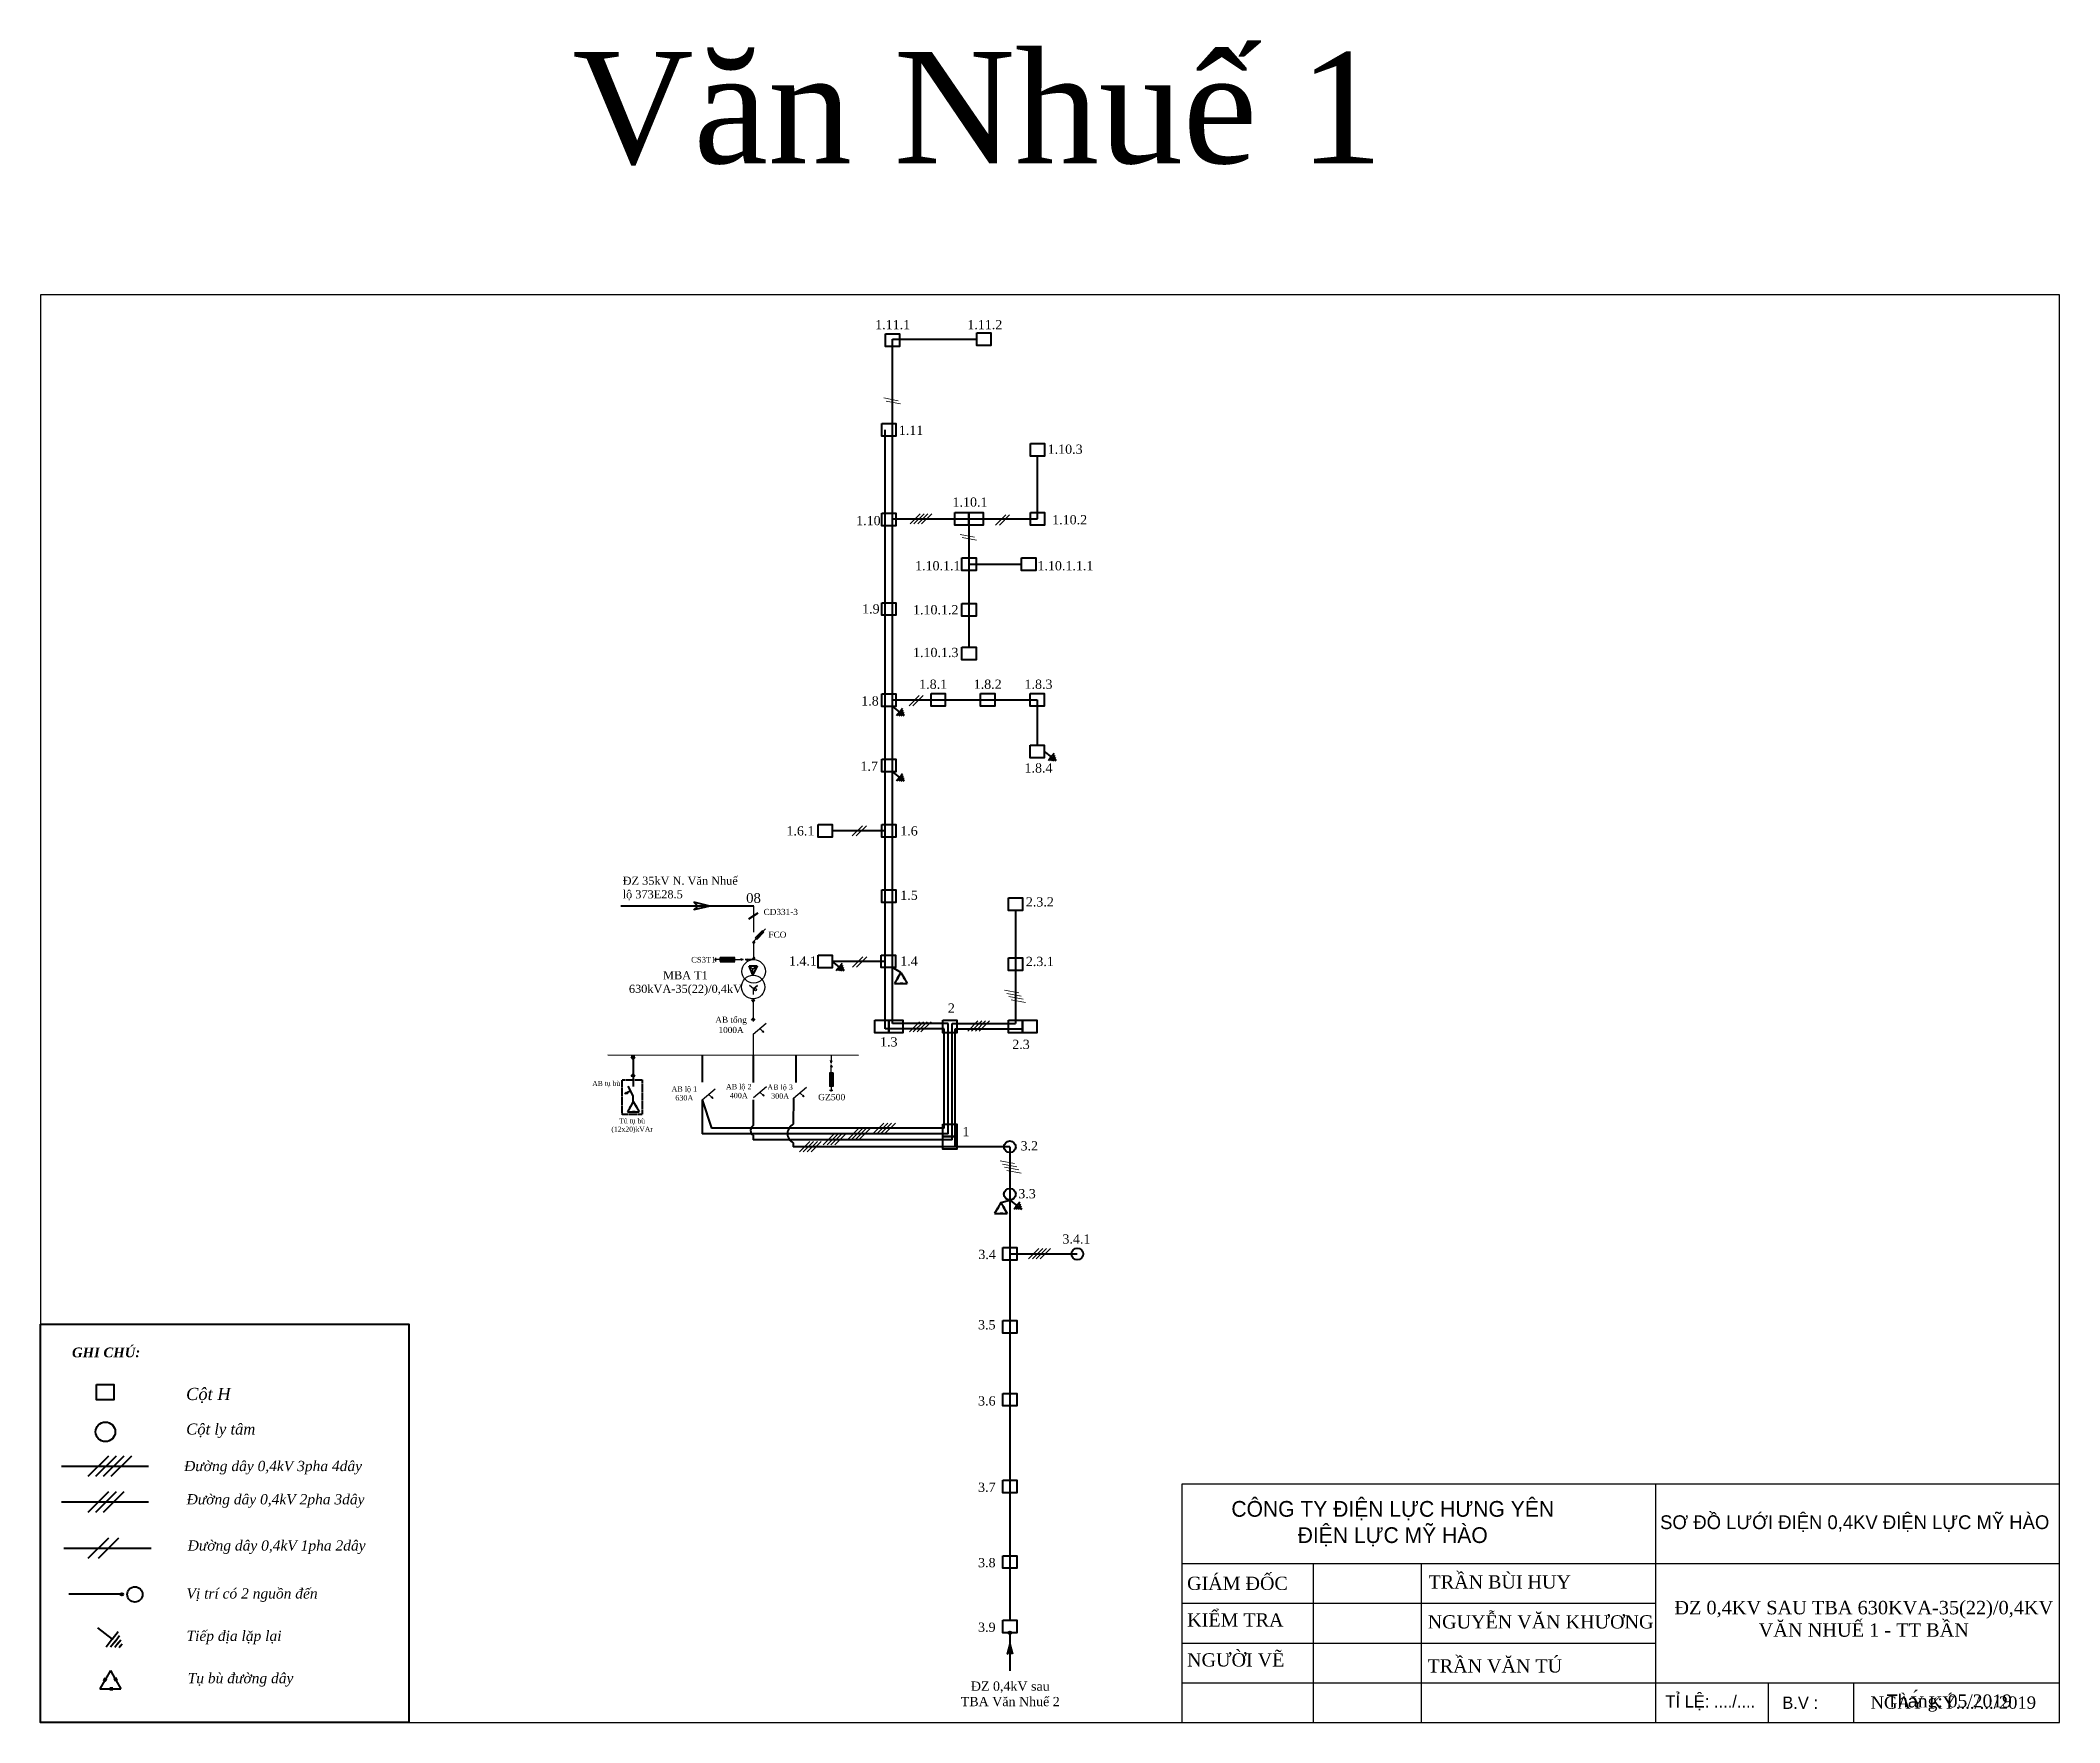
# Model space of a CAD drawing. Extents: x -2498 to 13808, y -1476 to 9052.
# Drawn here: x 4794 to 5340, y 3503 to 3957 of the extents above; entities that cross this region are included whole.
import ezdxf

# ---------------------------------------------------------------- set-up
doc = ezdxf.new("R2010")
doc.units = 0
doc.header["$LTSCALE"] = 0.08
doc.header["$MEASUREMENT"] = 0
doc.linetypes.add('DASHED2', pattern=[0.375, 0.25, -0.125])
doc.layers.get('0').update_dxf_attribs({"linetype": 'CONTINUOUS', "lineweight": 40})
doc.layers.add('Duong manh', color=8, linetype='CONTINUOUS')
doc.layers.add('khung', color=3, linetype='CONTINUOUS', lineweight=18)
doc.layers.add('NET DAM', color=6, linetype='CONTINUOUS', lineweight=25)
doc.styles.add('anh chinh', font='VNARIAL.TTF', dxfattribs={"height": 2.5})
doc.styles.add('anh thong', font='times.ttf', dxfattribs={"height": 0.5})
doc.styles.get("Standard").update_dxf_attribs({"font": 'VHTEKN.TTF', "height": 2.5})

msp = doc.modelspace()

# ---------------------------------------------------------------- texts
at = {"color": 0, "linetype": 'Continuous', "lineweight": 30, "ltscale": 10}
for s, insert, char_height, width, attachment_point in [('{\\fTimes New Roman|b0|i0|c0|p18;Văn Nhuế 1}', (4938.19, 3953.77), 30, 245.675, 1), ('\\pi32.17;{\\fTimes New Roman|b0|i0|c238|p18;Đ\\fTimes New Roman|b0|i0|c0|p18;Z 0,4KV SAU TBA 630KVA-35(22)/0,4KV \\PVĂN NHUẾ 1 - TT BẦN}', (5270.89, 3535.45), 3.63, 168.6358, 2)]:
    msp.add_mtext(s, dxfattribs=dict(at, insert=insert, char_height=char_height, width=width, attachment_point=attachment_point))
at = {"color": 0, "lineweight": 30, "style": 'anh thong'}
for s, insert, char_height, width, attachment_point in [('1.11.1', (5024.69, 3881.42), 2.5, 25.7331, 2), ('1.11.2', (5049.57, 3881.42), 2.5, 25.7331, 2), ('1.11', (5029.65, 3852.88), 2.5, 25.7331, 2), ('1.10.3', (5071.27, 3847.78), 2.5, 25.7331, 2), ('1.10', (5018.13, 3828.49), 2.5, 25.7331, 2), ('1.10.1', (5045.58, 3833.5), 2.5, 25.7331, 2), ('1.10.2', (5072.49, 3828.73), 2.5, 25.7331, 2), ('1.10.1.1', (5036.88, 3816.31), 2.5, 25.7331, 2), ('1.10.1.1.1', (5071.34, 3816.31), 2.5, 25.7331, 2), ('1.9', (5018.81, 3804.65), 2.5, 25.7331, 2), ('1.10.1.2', (5036.32, 3804.41), 2.5, 25.7331, 2), ('1.10.1.3', (5036.32, 3792.88), 2.5, 25.7331, 2), ('1.8', (5018.56, 3779.78), 2.5, 25.7331, 2), ('1.8.1', (5035.63, 3784.3), 2.5, 25.7331, 2), ('1.8.2', (5050.35, 3784.3), 2.5, 25.7331, 2), ('1.8.3', (5064.08, 3784.3), 2.5, 25.7331, 2), ('1.7', (5018.35, 3762.17), 2.5, 25.7331, 2), ('1.8.4', (5064.08, 3761.68), 2.5, 25.7331, 2), ('1.6.1', (4999.77, 3744.69), 2.5, 25.7331, 2), ('1.6', (5029.1, 3744.69), 2.5, 25.7331, 2), ('{\\fTimes New Roman|b0|i0|c238|p18;Đ\\fTimes New Roman|b0|i0|c186|p18;Z }35kV N.{\\fTimes New Roman|b0|i0|c186|p18; V\\fTimes New Roman|b0|i0|c238|p18;ă\\fTimes New Roman|b0|i0|c186|p18;n Nhuế}\\Plộ{\\fTimes New Roman|b0|i0|c186|p18; 37}3{\\fTimes New Roman|b0|i0|c186|p18;E28.5}', (4951.76, 3731.08), 2.2, 110.55, 1), ('08', (4985.11, 3726.62), 2.64, 6.283, 1), ('1.5', (5029.1, 3727.3), 2.5, 25.7331, 2), ('2.3.2', (5064.44, 3725.51), 2.5, 25.7331, 2), ('CD331-3', (4989.82, 3722.37), 1.65, 26.7989, 1), ('FCO', (4991.13, 3716.23), 1.65, 26.7989, 1), ('CS3T1', (4970.26, 3709.4), 1.54, 35.7135, 1), ('1.4.1', (5000.44, 3709.54), 2.5, 25.7331, 2), ('1.4', (5029.1, 3709.54), 2.5, 25.7331, 2), ('2.3.1', (5064.44, 3709.42), 2.5, 25.7331, 2), ('MBA T1\\P630kVA-35(22)/0,4kV', (4968.72, 3705.54), 2.2, 81.3727, 2), ('{\\fTimes New Roman|b0|i0|c186|p18;A}B tổng\\P10{\\fTimes New Roman|b0|i0|c186|p18;00A}', (4981.04, 3693.24), 1.65, 37.7344, 2), ('2', (5040.54, 3696.82), 2.5, 25.7331, 2), ('1.3', (5023.64, 3687.7), 2.5, 25.7331, 2), ('2.3', (5059.35, 3687.02), 2.5, 25.7331, 2), ('{\\fTimes New Roman|b0|i0|c186|p18;A}B lộ 1\\P63{\\fTimes New Roman|b0|i0|c186|p18;0A}', (4968.41, 3674.43), 1.43, 37.7344, 2), ('{\\fTimes New Roman|b0|i0|c186|p18;A}B lộ 2\\P4{\\fTimes New Roman|b0|i0|c186|p18;00A}', (4983.11, 3675.05), 1.43, 37.7344, 2), ('{\\fTimes New Roman|b0|i0|c186|p18;A}B lộ 3\\P3{\\fTimes New Roman|b0|i0|c186|p18;00A}', (4994.28, 3674.92), 1.43, 37.7344, 2), ('GZ500', (5004.55, 3672.39), 1.716, 55.7131, 1), ('1', (5044.47, 3663.46), 2.5, 25.7331, 2), ('3.2', (5061.59, 3659.62), 2.5, 25.7331, 2), ('3.3', (5060.98, 3646.69), 2.5, 25.7331, 2), ('3.4.1', (5074.32, 3634.45), 2.5, 25.7331, 2), ('3.4', (5050.19, 3630.29), 2.5, 25.7331, 2), ('3.5', (5050.12, 3611.28), 2.5, 6.8933, 2), ('{\\fTimes New Roman|b0|i1|c0|p18;Cột H}', (4833.85, 3592.99), 3.2947, 57.2533, 1), ('3.6', (5050.12, 3590.72), 2.5, 6.8933, 2), ('{\\fTimes New Roman|b0|i1|c0|p18;Cột ly tâm}', (4833.88, 3583.35), 2.9665, 57.2533, 1), ('3.7', (5050.12, 3567.39), 2.5, 6.8933, 2), ('3.8', (5050.12, 3547.03), 2.5, 6.8933, 2), ('3.9', (5050.12, 3529.59), 2.5, 6.8933, 2), ('ĐZ 0,4kV sau TBA Văn Nhuế 2', (5056.45, 3513.68), 2.5, 28.8673, 2)]:
    msp.add_mtext(s, dxfattribs=dict(at, insert=insert, char_height=char_height, width=width, attachment_point=attachment_point))
at = {"linetype": 'Continuous', "ltscale": 8, "attachment_point": 2, "style": 'anh thong'}
for s, insert, char_height, width in [('AB tụ bù', (4947.32, 3675.89), 1.348, 43.8149), ('Tủ tụ bù\\P(12x20)kVAr', (4954.32, 3665.79), 1.3478, 26.6645)]:
    msp.add_mtext(s, dxfattribs=dict(at, insert=insert, char_height=char_height, width=width))
at = {"attachment_point": 1, "style": 'anh thong'}
for s, insert, char_height, width in [('{\\fTimes New Roman|b1|i1|c0|p18;GHI CHÚ:}', (4803.04, 3603.88), 2.6292, 37.8883), ('{\\fTimes New Roman|b0|i1|c238|p18;Đ\\fTimes New Roman|b0|i1|c0|p18;ường dây 0,4kV 3pha 4dây}', (4833.32, 3573.27), 2.7676, 70.6637), ('{\\fTimes New Roman|b0|i1|c238|p18;Đư\\fTimes New Roman|b0|i1|c0|p18;ờng dây 0,4kV 2pha 3dây}', (4833.99, 3564.28), 2.7676, 70.6637), ('{\\fTimes New Roman|b0|i1|c238|p18;Đư\\fTimes New Roman|b0|i1|c0|p18;ờng dây 0,4kV 1pha 2dây}', (4834.28, 3551.8), 2.7676, 70.6637), ('{\\fTimes New Roman|b0|i1|c0|p18;Vị trí có 2 nguồn đến}', (4833.96, 3538.84), 2.7676, 70.6637), ('{\\fTimes New Roman|b0|i1|c0|p18;Tiếp địa lặp lại}', (4833.96, 3527.39), 2.7676, 70.6637), ('{\\fTimes New Roman|b0|i1|c0|p18;Tụ bù đường dây}', (4834.28, 3515.96), 2.7676, 70.6637)]:
    msp.add_mtext(s, dxfattribs=dict(at, insert=insert, char_height=char_height, width=width))
at = {"color": 0, "linetype": 'Continuous', "lineweight": 40, "ltscale": 8, "insert": (5293.15, 3510.17), "char_height": 3.5, "width": 46.3277, "attachment_point": 1, "style": 'anh chinh'}
msp.add_mtext('Tha{\\fTimes New Roman|b0|i0|c0|p18;́ng: 05/2019}', dxfattribs=at)

# ---------------------------------------------------------------- blocks, each defined once
blk = doc.blocks.new('khung')
at = {"layer": 'khung', "color": 5, "lineweight": -3, "ltscale": 4}
for p, q in [((630143, 2296298.9), (632881, 2296298.9)), ((630143, 2295554.2), (630143, 2296298.9)), ((631620.1, 2296298.9), (631620.1, 2295554.2)), ((630143, 2296050.6), (631457.3, 2296050.6)), ((630143, 2296050.6), (632881, 2296050.6)), ((630552, 2296050.6), (630552, 2295554.2)), ((630888.9, 2296050.6), (630888.9, 2295554.2)), ((630143, 2295926.5), (631620.1, 2295926.5)), ((630143, 2295802.4), (631620.1, 2295802.4)), ((630143, 2295678.3), (631512, 2295678.3)), ((630143, 2295678.3), (632881, 2295678.3)), ((631972.7, 2295554.2), (631972.7, 2295678.3)), ((632238.4, 2295554.2), (632238.4, 2295678.3))]:
    blk.add_line(p, q, dxfattribs=at)
blk.add_lwpolyline([(632881, 2300009), (626580.6, 2300009), (626580.6, 2295554.2), (632881, 2295554.2), (632881, 2300009)], dxfattribs=at)
at = {"layer": 'Duong manh', "color": 0, "lineweight": -3, "ltscale": 4}
for s, insert, char_height, width, attachment_point in [('{\\f.VnAvantH|b0|i0|c0|p34;C¤NG TY §IÖN LùC H¦NG Y£N\\P®iÖn lùc mü hµo}', (630800.1, 2296174.8), 49.141, 1314.329, 5), ('{\\f.VnAvantH|b0|i0|c0|p34;s¬ ®å l\xadíi ®iÖn 0,4kv ®iÖn lùc mü hµo}', (632241.6, 2296174.8), 43.049, 1423.665, 5), ('{\\fTimes New Roman|b0|i0|c0|p18; GIÁM ĐỐC}', (630143, 2295988.6), 41.37, 409.064, 4), ('{\\fTimes New Roman|b0|i0|c0|p18; TRẦN BÙI HUY}', (630896.3, 2295992.9), 41.37, 536.856, 4), ('{\\f.VnAvantH|b0|i0|c0|p34; \\fTimes New Roman|b0|i0|c0|p18; KIỂM TRA}', (630128, 2295874.7), 41.37, 409.064, 4), ('{\\fTimes New Roman|b0|i0|c0|p18; NGUYỄN VĂN KHƯƠNG}', (630893.6, 2295868.1), 41.37, 717.247, 4), ('{\\fTimes New Roman|b0|i0|c0|p18; NGƯỜI VẼ}', (630143, 2295749.5), 41.37, 409.064, 4), ('{\\f.VnAvantH|b0|i0|c0|p34; \\fTimes New Roman|b0|i0|c0|p18;TRẦN VĂN TÚ}', (630893.4, 2295730.7), 41.37, 536.856, 4), ('{\\f.VnAvantH|b0|i0|c0|p34; tØ lÖ: ..../....}', (631636.6, 2295616.3), 38.475, 301.491, 4), ('{\\f.VnAvantH|b0|i0|c0|p34;b.v :}', (632071.5, 2295616.3), 38.475, 424.338, 5), ('{\\fTimes New Roman|b0|i0|c0|p18;NGÀY KÝ..../.../2019}', (632549.2, 2295616.3), 38.475, 820.671, 5)]:
    blk.add_mtext(s, dxfattribs=dict(at, insert=insert, char_height=char_height, width=width, attachment_point=attachment_point))

# ---------------------------------------------------------------- hatches: boundary and pattern name
at = {"linetype": 'Continuous', "ltscale": 8}
h = msp.add_hatch(color=256, dxfattribs=at)
h.paths.add_polyline_path([(4952.33, 3672.37), (4953.03, 3672.42), (4952.91, 3672.66)])
h.paths.add_polyline_path([(4952.33, 3672.37), (4952.91, 3672.66), (4952.79, 3672.9)])
msp.add_hatch(color=256, dxfattribs=at).paths.add_polyline_path([(4816.85, 3537.23, 1), (4816.16, 3537.23, 1)])
at = {"linetype": 'Continuous', "lineweight": 40, "ltscale": 8}
msp.add_hatch(color=0, dxfattribs=at).paths.add_polyline_path([(5056.68, 3526.85, 1), (5055.97, 3526.85, 1)])

# ---------------------------------------------------------------- linework, layer by layer
at = {"color": 0, "linetype": 'Continuous', "lineweight": 40, "ltscale": 8}
for p, q in [((5024.61, 3691.41), (5024.61, 3876.26)), ((5024.61, 3876.26), (5047.42, 3876.26)), ((5022.64, 3689.95), (5022.64, 3851.79)), ((5063.83, 3827.71), (5063.83, 3844.62)), ((5024.61, 3827.71), (5063.83, 3827.71)), ((5045.3, 3827.71), (5045.3, 3793.02)), ((5045.3, 3815.47), (5059.52, 3815.47)), ((5024.61, 3778.8), (5063.7, 3778.8)), ((5063.7, 3778.8), (5063.7, 3766.59)), ((5022.64, 3743.43), (5008.33, 3743.43)), ((4987.15, 3723.13), (4951.29, 3723.13)), ((4975.29, 3723.13), (4970.98, 3724.14)), ((4970.98, 3724.14), (4972.1, 3723.13)), ((4975.29, 3723.13), (4970.98, 3722.13)), ((4970.98, 3722.13), (4972.1, 3723.13)), ((4988.27, 3721.2), (4985.76, 3719.59)), ((5057.88, 3721.94), (5057.88, 3691.41)), ((4986.88, 3713.48), (4987.15, 3713.12)), ((4986.88, 3713.48), (4987.43, 3713.48)), ((4986.88, 3708.87), (4987.15, 3709.23)), ((4986.88, 3708.87), (4987.43, 3708.87)), ((4987.43, 3713.48), (4987.15, 3713.12)), ((4987.43, 3708.87), (4987.15, 3709.23)), ((4978.06, 3708.11), (4982.06, 3708.11)), ((4985.94, 3706.95), (4988.06, 3706.95)), ((4986.96, 3704.55), (4985.94, 3706.95)), ((4988.06, 3706.95), (4986.96, 3704.55)), ((5022.64, 3708.15), (5008.33, 3708.15)), ((5026.88, 3705.21), (5024.61, 3706.49)), ((5038.64, 3689.95), (5022.64, 3689.95)), ((5039.64, 3691.41), (5024.61, 3691.41)), ((5038.64, 3663.12), (5038.64, 3689.95)), ((5039.64, 3661.57), (5039.64, 3691.41)), ((5040.75, 3660.02), (5040.75, 3691.41)), ((5040.75, 3691.41), (5057.88, 3691.41)), ((5041.59, 3658.1), (5041.59, 3689.95)), ((5041.59, 3689.95), (5059.78, 3689.95)), ((4973.25, 3682.94), (4973.25, 3675.58)), ((4987, 3682.92), (4987, 3675.5)), ((4998.5, 3682.89), (4998.5, 3675.49)), ((5008.61, 3674.36), (5008.61, 3678.11)), ((4973.25, 3670.79), (4973.27, 3661.57)), ((4973.25, 3670.79), (4975.77, 3663.12)), ((4987.05, 3670.79), (4987.05, 3663.85)), ((4997.86, 3671.21), (4997.84, 3664.21)), ((5039.64, 3661.57), (4973.27, 3661.57)), ((5038.64, 3663.12), (4975.77, 3663.12)), ((4987.05, 3661.21), (4987.05, 3660.02)), ((5040.75, 3660.02), (4987.05, 3660.02)), ((4997.84, 3659.13), (4997.84, 3658.11)), ((5056.33, 3658.1), (4997.84, 3658.1)), ((5056.33, 3658.1), (5056.33, 3530.26)), ((5053.92, 3643.04), (5056.33, 3643.71)), ((5056.33, 3629.15), (5074.55, 3629.15)), ((5056.33, 3523.75), (5055.59, 3521.07)), ((5056.33, 3526.85), (5056.33, 3516.55)), ((5056.33, 3523.75), (5057.07, 3521.07)), ((5055.59, 3521.07), (5056.33, 3521.78)), ((5057.07, 3521.07), (5056.33, 3521.78))]:
    msp.add_line(p, q, dxfattribs=at)
at = {"linetype": 'Continuous', "lineweight": 15, "ltscale": 8}
for p, q in [((5026.17, 3859.63), (5022.33, 3860.36)), ((5026.76, 3858.77), (5022.91, 3859.5)), ((5032.14, 3829.1), (5029.37, 3826.33)), ((5033.18, 3829.1), (5030.41, 3826.33)), ((5034.21, 3829.1), (5031.45, 3826.33)), ((5035.25, 3829.1), (5032.48, 3826.33)), ((5055.23, 3828.81), (5052.46, 3826.05)), ((5056.27, 3828.81), (5053.5, 3826.05)), ((5046.76, 3822.78), (5042.92, 3823.51)), ((5047.35, 3821.92), (5043.5, 3822.65)), ((5031.87, 3780.01), (5029.11, 3777.24)), ((5032.91, 3780.01), (5030.14, 3777.24)), ((5016.56, 3744.84), (5013.79, 3742.07)), ((5017.6, 3744.84), (5014.83, 3742.07)), ((5016.64, 3709.4), (5013.87, 3706.64)), ((5017.68, 3709.4), (5014.91, 3706.64)), ((5058.77, 3699.66), (5054.93, 3700.39)), ((5059.36, 3698.8), (5055.51, 3699.53)), ((5059.94, 3697.94), (5056.1, 3698.67)), ((5060.52, 3697.08), (5056.68, 3697.81)), ((5031.96, 3691.88), (5029.19, 3689.11)), ((5033, 3691.88), (5030.23, 3689.11)), ((5034.03, 3691.88), (5031.27, 3689.11)), ((5035.07, 3691.88), (5032.3, 3689.11)), ((5047.72, 3692.09), (5044.95, 3689.32)), ((5048.76, 3692.09), (5045.99, 3689.32)), ((5049.8, 3692.09), (5047.03, 3689.32)), ((5050.83, 3692.09), (5048.07, 3689.32)), ((5002.28, 3659.49), (4999.51, 3656.72)), ((5003.32, 3659.49), (5000.55, 3656.72)), ((5004.36, 3659.49), (5001.59, 3656.72)), ((5005.39, 3659.49), (5002.63, 3656.72)), ((5008.72, 3661.41), (5005.95, 3658.64)), ((5009.76, 3661.41), (5006.99, 3658.64)), ((5010.79, 3661.41), (5008.03, 3658.64)), ((5011.83, 3661.41), (5009.07, 3658.64)), ((5015.4, 3662.96), (5012.63, 3660.19)), ((5016.44, 3662.96), (5013.67, 3660.19)), ((5017.48, 3662.96), (5014.71, 3660.19)), ((5018.51, 3662.96), (5015.75, 3660.19)), ((5022.32, 3664.51), (5019.55, 3661.74)), ((5023.35, 3664.51), (5020.59, 3661.74)), ((5024.39, 3664.51), (5021.62, 3661.74)), ((5025.43, 3664.51), (5022.66, 3661.74)), ((5057.6, 3653.56), (5053.76, 3654.28)), ((5058.19, 3652.7), (5054.34, 3653.43)), ((5058.77, 3651.84), (5054.93, 3652.57)), ((5059.36, 3650.98), (5055.51, 3651.71)), ((5064.18, 3630.62), (5061.41, 3627.85)), ((5065.21, 3630.62), (5062.45, 3627.85)), ((5066.25, 3630.62), (5063.48, 3627.85)), ((5067.29, 3630.62), (5064.52, 3627.85))]:
    msp.add_line(p, q, dxfattribs=at)
at = {"linetype": 'Continuous', "ltscale": 8}
for p, q in [((5024.61, 3777.02), (5026.54, 3775.52)), ((5026.54, 3775.52), (5025.74, 3774.48)), ((5026.91, 3775.24), (5026.31, 3774.46)), ((5026.54, 3775.52), (5027.35, 3776.56)), ((5027.28, 3774.95), (5026.88, 3774.43)), ((5026.91, 3775.24), (5027.51, 3776.02)), ((5027.28, 3774.95), (5027.68, 3775.47)), ((5027.65, 3774.67), (5027.45, 3774.41)), ((5027.65, 3774.67), (5027.85, 3774.93)), ((5065.6, 3764.89), (5067.54, 3763.39)), ((5067.54, 3763.39), (5066.74, 3762.35)), ((5067.91, 3763.1), (5067.3, 3762.32)), ((5067.54, 3763.39), (5068.34, 3764.43)), ((5067.91, 3763.1), (5068.51, 3763.88)), ((5068.28, 3762.82), (5068.68, 3763.33)), ((5024.61, 3759.39), (5026.54, 3757.89)), ((5026.54, 3757.89), (5025.74, 3756.85)), ((5026.91, 3757.6), (5026.31, 3756.83)), ((5026.54, 3757.89), (5027.35, 3758.93)), ((5026.91, 3757.6), (5027.51, 3758.38)), ((5027.28, 3757.32), (5027.68, 3757.83)), ((5068.28, 3762.82), (5067.88, 3762.3)), ((5068.64, 3762.53), (5068.44, 3762.27)), ((5068.64, 3762.53), (5068.84, 3762.79)), ((5027.28, 3757.32), (5026.88, 3756.8)), ((5027.65, 3757.03), (5027.45, 3756.77)), ((5027.65, 3757.03), (5027.85, 3757.29)), ((5008.33, 3708.15), (5010.27, 3706.66)), ((5010.27, 3706.66), (5009.47, 3705.62)), ((5010.64, 3706.37), (5010.03, 3705.59)), ((5010.27, 3706.66), (5011.07, 3707.69)), ((5011.01, 3706.09), (5010.61, 3705.57)), ((5010.64, 3706.37), (5011.24, 3707.15)), ((5011.01, 3706.09), (5011.41, 3706.6)), ((5011.37, 3705.8), (5011.17, 3705.54)), ((5011.37, 3705.8), (5011.57, 3706.06)), ((5025.98, 3703.62), (5025.2, 3702.23)), ((5025.74, 3703.75), (5026.21, 3703.5)), ((5025.84, 3703.94), (5026.32, 3703.69)), ((5026.88, 3705.21), (5026.09, 3703.81)), ((5026.88, 3705.21), (5027.68, 3703.81)), ((5027.92, 3703.94), (5027.45, 3703.69)), ((5028.03, 3703.75), (5027.56, 3703.5)), ((5027.78, 3703.62), (5028.57, 3702.23)), ((5025.2, 3702.23), (5026.85, 3702.23)), ((5026.85, 3702.23), (5026.88, 3702.23)), ((5026.88, 3702.5), (5026.88, 3701.96)), ((5027.13, 3702.5), (5027.13, 3701.96)), ((5027.13, 3702.23), (5028.57, 3702.23)), ((4954.57, 3682.96), (4954.57, 3674.42)), ((4953.96, 3673.18), (4952.33, 3672.37)), ((4952.33, 3672.37), (4952.79, 3672.9)), ((4952.79, 3672.9), (4953.03, 3672.42)), ((4954.63, 3671.84), (4953.29, 3674.52)), ((4954.63, 3670.32), (4954.63, 3671.84)), ((4953.79, 3668.85), (4953.06, 3667.55)), ((4953.06, 3667.55), (4954.6, 3667.55)), ((4953.56, 3668.96), (4954.01, 3668.74)), ((4953.66, 3669.14), (4954.1, 3668.91)), ((4954.63, 3670.32), (4953.89, 3669.02)), ((4954.6, 3667.55), (4954.63, 3667.55)), ((4954.63, 3670.32), (4955.37, 3669.02)), ((4954.63, 3667.8), (4954.63, 3667.3)), ((4954.87, 3667.8), (4954.87, 3667.3)), ((4954.87, 3667.55), (4956.2, 3667.55)), ((4955.6, 3669.14), (4955.16, 3668.91)), ((4955.7, 3668.96), (4955.26, 3668.74)), ((4955.47, 3668.85), (4956.2, 3667.55)), ((5056.33, 3643.71), (5058.26, 3642.22)), ((5058.26, 3642.22), (5059.07, 3643.25)), ((5053.02, 3641.45), (5052.23, 3640.06)), ((5052.23, 3640.06), (5053.88, 3640.06)), ((5052.77, 3641.57), (5053.24, 3641.33)), ((5052.88, 3641.76), (5053.35, 3641.52)), ((5053.92, 3643.03), (5053.12, 3641.64)), ((5053.88, 3640.06), (5053.91, 3640.06)), ((5053.91, 3640.33), (5053.91, 3639.79)), ((5053.92, 3643.03), (5054.71, 3641.64)), ((5054.17, 3640.33), (5054.17, 3639.79)), ((5054.17, 3640.06), (5055.6, 3640.06)), ((5054.96, 3641.76), (5054.48, 3641.52)), ((5055.06, 3641.57), (5054.59, 3641.33)), ((5054.82, 3641.45), (5055.6, 3640.06)), ((5058.26, 3642.22), (5057.46, 3641.18)), ((5058.63, 3641.93), (5058.03, 3641.15)), ((5059, 3641.65), (5058.6, 3641.13)), ((5058.63, 3641.93), (5059.24, 3642.71)), ((5059, 3641.65), (5059.4, 3642.16)), ((5059.37, 3641.36), (5059.17, 3641.1)), ((5059.37, 3641.36), (5059.57, 3641.62)), ((4812.86, 3574.58), (4807.32, 3569.04)), ((4814.93, 3574.58), (4809.4, 3569.04)), ((4817.01, 3574.58), (4811.47, 3569.04)), ((4819.08, 3574.58), (4813.55, 3569.04)), ((4800.18, 3571.86), (4823.7, 3571.86)), ((4800.18, 3562.17), (4823.7, 3562.17)), ((4812.86, 3564.89), (4807.32, 3559.35)), ((4814.93, 3564.89), (4809.4, 3559.35)), ((4817.01, 3564.89), (4811.47, 3559.35)), ((4812.86, 3552.43), (4807.32, 3546.9)), ((4815.62, 3552.43), (4810.09, 3546.9)), ((4800.87, 3549.72), (4824.39, 3549.72)), ((4816.5, 3537.23), (4802.18, 3537.23)), ((4809.95, 3528.14), (4813.9, 3525.08)), ((4813.9, 3525.08), (4812.26, 3522.96)), ((4814.65, 3524.5), (4813.42, 3522.91)), ((4813.9, 3525.08), (4815.54, 3527.2)), ((4815.4, 3523.92), (4814.59, 3522.86)), ((4814.65, 3524.5), (4815.88, 3526.09)), ((4815.4, 3523.92), (4816.22, 3524.97)), ((4816.15, 3523.34), (4815.74, 3522.81)), ((4816.15, 3523.34), (4816.56, 3523.87)), ((4811.9, 3514.04), (4810.59, 3511.72)), ((4811.49, 3514.25), (4812.28, 3513.84)), ((4811.66, 3514.56), (4812.45, 3514.15)), ((4813.4, 3516.68), (4812.08, 3514.35)), ((4813.4, 3516.68), (4814.72, 3514.35)), ((4815.13, 3514.56), (4814.34, 3514.15)), ((4815.31, 3514.25), (4814.52, 3513.84)), ((4814.9, 3514.04), (4816.21, 3511.72)), ((4810.59, 3511.72), (4813.34, 3511.72)), ((4813.34, 3511.72), (4813.39, 3511.72)), ((4813.39, 3512.17), (4813.39, 3511.27)), ((4813.81, 3512.17), (4813.81, 3511.27)), ((4813.81, 3511.72), (4816.21, 3511.72))]:
    msp.add_line(p, q, dxfattribs=at)
at = {"color": 0, "lineweight": 30}
for p, q in [((4987.15, 3716.1), (4987.15, 3723.13)), ((4987.15, 3713.62), (4990.38, 3716.95)), ((4987.15, 3708.66), (4987.15, 3713.62)), ((4986.96, 3706.07), (4985.94, 3706.95)), ((4986.96, 3706.07), (4988.06, 3706.95)), ((4988.06, 3706.95), (4986.96, 3706.07)), ((4986.96, 3704.55), (4986.96, 3706.07)), ((4987.06, 3700.78), (4986.03, 3701.67)), ((4987.46, 3697.74), (4986.59, 3697.74)), ((4986.59, 3697.74), (4987, 3697.2)), ((4987, 3698.1), (4987, 3691.92)), ((4987, 3697.2), (4987.46, 3697.74)), ((4987.06, 3700.78), (4988.16, 3701.67)), ((4988.16, 3701.67), (4987.06, 3700.78)), ((4987.06, 3699.27), (4987.06, 3700.78)), ((4986.59, 3692.31), (4987, 3692.85)), ((4987.46, 3692.31), (4986.59, 3692.31)), ((4987, 3692.85), (4987.46, 3692.31)), ((4987, 3688.56), (4990.54, 3691.51)), ((4987, 3688.56), (4987, 3682.92)), ((4947.78, 3682.98), (5015.49, 3682.86)), ((4973.25, 3670.79), (4976.79, 3673.74)), ((4987.08, 3671.42), (4990.62, 3674.37)), ((4997.86, 3671.21), (5001.4, 3674.17))]:
    msp.add_line(p, q, dxfattribs=at)
at = {"lineweight": 30}
for p, q in [((4976.72, 3708.54), (4976.72, 3708.77)), ((4976.85, 3708.39), (4976.85, 3708.92)), ((4976.97, 3708.17), (4976.97, 3709.15)), ((4978.06, 3708.66), (4976.98, 3708.66)), ((4982.06, 3709.2), (4978.06, 3709.2)), ((4978.06, 3708.11), (4978.06, 3709.2)), ((4982.06, 3708.66), (4978.06, 3708.66)), ((4978.43, 3708.11), (4978.43, 3709.2)), ((4978.79, 3708.11), (4978.79, 3709.2)), ((4979.15, 3708.11), (4979.15, 3709.2)), ((4979.52, 3708.11), (4979.52, 3709.2)), ((4979.88, 3708.11), (4979.88, 3709.2)), ((4980.24, 3708.11), (4980.24, 3709.2)), ((4980.61, 3708.11), (4980.61, 3709.2)), ((4980.97, 3708.11), (4980.97, 3709.2)), ((4982.06, 3708.11), (4981.34, 3709.2)), ((4981.34, 3708.11), (4982.06, 3709.2)), ((4981.34, 3708.11), (4981.34, 3709.2)), ((4982.06, 3708.11), (4982.06, 3709.2)), ((4982.06, 3708.66), (4984.35, 3708.66)), ((4984.35, 3708.66), (4983.65, 3708.89)), ((4984.35, 3708.66), (4983.65, 3708.42)), ((4984.87, 3708.66), (4985.57, 3708.89)), ((4987.15, 3708.66), (4984.87, 3708.66)), ((4984.87, 3708.66), (4985.57, 3708.42)), ((4988.77, 3690.03), (4989.93, 3688.93)), ((4989.93, 3688.93), (4989.46, 3689.15)), ((4989.93, 3688.93), (4989.69, 3689.39)), ((5008.1, 3680.73), (5007.88, 3681.39)), ((5008.1, 3682.87), (5008.1, 3680.73)), ((5008.1, 3680.73), (5008.32, 3681.39)), ((5007.59, 3678.11), (5007.59, 3674.36)), ((5008.61, 3678.11), (5007.59, 3677.42)), ((5008.61, 3677.42), (5007.59, 3678.11)), ((5008.61, 3678.11), (5007.59, 3678.11)), ((5008.61, 3677.42), (5007.59, 3677.42)), ((5008.61, 3677.08), (5007.59, 3677.08)), ((5008.61, 3676.74), (5007.59, 3676.74)), ((5008.61, 3676.4), (5007.59, 3676.4)), ((5008.61, 3676.06), (5007.59, 3676.06)), ((5008.1, 3680.25), (5007.88, 3679.59)), ((5008.1, 3678.11), (5008.1, 3680.25)), ((5008.1, 3680.25), (5008.32, 3679.59)), ((5008.1, 3678.11), (5008.1, 3674.36)), ((4975.02, 3672.26), (4976.18, 3671.16)), ((4976.18, 3671.16), (4975.71, 3671.38)), ((4976.18, 3671.16), (4975.94, 3671.62)), ((4988.85, 3672.89), (4990.01, 3671.79)), ((4990.01, 3671.79), (4989.53, 3672.01)), ((4990.01, 3671.79), (4989.76, 3672.25)), ((4999.63, 3672.69), (5000.79, 3671.59)), ((5000.79, 3671.59), (5000.32, 3671.81)), ((5000.79, 3671.59), (5000.55, 3672.05)), ((5008.61, 3675.72), (5007.59, 3675.72)), ((5008.61, 3675.38), (5007.59, 3675.38)), ((5008.61, 3675.04), (5007.59, 3675.04)), ((5008.61, 3674.7), (5007.59, 3674.7)), ((5008.61, 3674.36), (5007.59, 3674.36)), ((5008.56, 3673.34), (5007.64, 3673.34)), ((5008.35, 3673.22), (5007.85, 3673.22)), ((5008.21, 3673.1), (5008, 3673.1)), ((5008.1, 3674.36), (5008.1, 3673.35))]:
    msp.add_line(p, q, dxfattribs=at)
at = {"color": 0}
for p, q in [((4955.08, 3682.37), (4954.06, 3682.37)), ((4954.06, 3682.37), (4954.57, 3681.74)), ((4954.57, 3681.74), (4955.08, 3682.37)), ((4954.06, 3677.17), (4954.57, 3677.8)), ((4955.08, 3677.17), (4954.06, 3677.17)), ((4954.57, 3677.8), (4955.08, 3677.17))]:
    msp.add_line(p, q, dxfattribs=at)
at = {"color": 0, "linetype": 'Continuous', "lineweight": 40, "ltscale": 8}
for points in [[(5022.71, 3877.71), (5026.51, 3877.71), (5026.51, 3874.3), (5022.71, 3874.3)], [(5047.42, 3877.97), (5051.22, 3877.97), (5051.22, 3874.56), (5047.42, 3874.56)], [(5021.72, 3853.49), (5025.51, 3853.49), (5025.51, 3850.08), (5021.72, 3850.08)], [(5061.93, 3848.03), (5065.73, 3848.03), (5065.73, 3844.62), (5061.93, 3844.62)], [(5021.72, 3829.28), (5025.51, 3829.28), (5025.51, 3825.87), (5021.72, 3825.87)], [(5041.5, 3829.42), (5045.3, 3829.42), (5045.3, 3826.01), (5041.5, 3826.01)], [(5045.3, 3829.42), (5049.1, 3829.42), (5049.1, 3826.01), (5045.3, 3826.01)], [(5061.93, 3829.42), (5065.73, 3829.42), (5065.73, 3826.01), (5061.93, 3826.01)], [(5043.4, 3817.18), (5047.2, 3817.18), (5047.2, 3813.76), (5043.4, 3813.76)], [(5059.52, 3817.18), (5063.32, 3817.18), (5063.32, 3813.76), (5059.52, 3813.76)], [(5021.72, 3805.07), (5025.51, 3805.07), (5025.51, 3801.66), (5021.72, 3801.66)], [(5043.4, 3804.88), (5047.2, 3804.88), (5047.2, 3801.47), (5043.4, 3801.47)], [(5043.4, 3793.02), (5047.2, 3793.02), (5047.2, 3789.61), (5043.4, 3789.61)], [(5021.72, 3780.43), (5025.51, 3780.43), (5025.51, 3777.02), (5021.72, 3777.02)], [(5035.08, 3780.51), (5038.88, 3780.51), (5038.88, 3777.1), (5035.08, 3777.1)], [(5048.44, 3780.51), (5052.24, 3780.51), (5052.24, 3777.1), (5048.44, 3777.1)], [(5061.8, 3780.51), (5065.6, 3780.51), (5065.6, 3777.1), (5061.8, 3777.1)], [(5061.8, 3766.59), (5065.6, 3766.59), (5065.6, 3763.18), (5061.8, 3763.18)], [(5021.72, 3762.8), (5025.51, 3762.8), (5025.51, 3759.39), (5021.72, 3759.39)], [(5004.53, 3745.14), (5008.33, 3745.14), (5008.33, 3741.72), (5004.53, 3741.72)], [(5021.72, 3745.17), (5025.51, 3745.17), (5025.51, 3741.75), (5021.72, 3741.75)], [(5021.72, 3727.53), (5025.51, 3727.53), (5025.51, 3724.12), (5021.72, 3724.12)], [(5055.98, 3725.35), (5059.78, 3725.35), (5059.78, 3721.94), (5055.98, 3721.94)], [(5004.53, 3709.86), (5008.33, 3709.86), (5008.33, 3706.45), (5004.53, 3706.45)], [(5021.62, 3709.9), (5025.42, 3709.9), (5025.42, 3706.49), (5021.62, 3706.49)], [(5055.98, 3709.17), (5059.78, 3709.17), (5059.78, 3705.76), (5055.98, 3705.76)], [(5019.86, 3692.27), (5023.66, 3692.27), (5023.66, 3688.86), (5019.86, 3688.86)], [(5023.66, 3692.27), (5027.46, 3692.27), (5027.46, 3688.86), (5023.66, 3688.86)], [(5038.2, 3692.27), (5042, 3692.27), (5042, 3688.86), (5038.2, 3688.86)], [(5055.98, 3692.27), (5059.78, 3692.27), (5059.78, 3688.86), (5055.98, 3688.86)], [(5059.78, 3692.27), (5063.58, 3692.27), (5063.58, 3688.86), (5059.78, 3688.86)], [(5038.2, 3664.25), (5042, 3664.25), (5042, 3660.84), (5038.2, 3660.84)], [(5038.2, 3660.84), (5042, 3660.84), (5042, 3657.42), (5038.2, 3657.42)], [(5054.43, 3630.86), (5058.23, 3630.86), (5058.23, 3627.45), (5054.43, 3627.45)], [(5054.43, 3611.18), (5058.23, 3611.18), (5058.23, 3607.77), (5054.43, 3607.77)], [(4794.5, 3610.23), (4894.03, 3610.23), (4894.03, 3502.57), (4794.5, 3502.57)], [(5054.43, 3591.51), (5058.23, 3591.51), (5058.23, 3588.1), (5054.43, 3588.1)], [(5054.43, 3568.03), (5058.23, 3568.03), (5058.23, 3564.62), (5054.43, 3564.62)], [(5054.43, 3547.66), (5058.23, 3547.66), (5058.23, 3544.25), (5054.43, 3544.25)], [(5054.43, 3530.26), (5058.23, 3530.26), (5058.23, 3526.85), (5054.43, 3526.85)]]:
    msp.add_lwpolyline(points, close=True, dxfattribs=at)
at = {"color": 0, "lineweight": 30}
msp.add_lwpolyline([(4988.01, 3714.08), (4989.88, 3716.03), (4989.44, 3716.46), (4987.56, 3714.51)], close=True, dxfattribs=at)
at = {"linetype": 'DASHED2', "ltscale": 8}
msp.add_lwpolyline([(4951.63, 3676.19), (4957.02, 3676.19), (4957.02, 3666.8), (4951.63, 3666.8)], close=True, dxfattribs=at)
at = {"linetype": 'Continuous', "ltscale": 8}
msp.add_lwpolyline([(4809.61, 3593.86), (4814.3, 3593.86), (4814.3, 3589.72), (4809.61, 3589.72)], close=True, dxfattribs=at)
at = {"color": 0, "lineweight": 30}
for centre, radius in [((4987.15, 3705.49), 3.16), ((4987, 3701.26), 3.16), ((4987.64, 3700.52), 0.303)]:
    msp.add_circle(centre, radius, dxfattribs=at)
at = {"color": 0, "linetype": 'Continuous', "lineweight": 40, "ltscale": 8}
for centre, radius in [((5056.33, 3658.1), 1.58), ((5056.33, 3645.29), 1.58), ((5074.55, 3629.15), 1.58), ((5056.33, 3526.85), 0.356)]:
    msp.add_circle(centre, radius, dxfattribs=at)
at = {"linetype": 'Continuous', "ltscale": 8}
for centre, radius in [((4812.07, 3581.11), 2.65), ((4816.5, 3537.23), 0.342), ((4820.02, 3537.2), 2.07)]:
    msp.add_circle(centre, radius, dxfattribs=at)
at = {"color": 0, "linetype": 'Continuous', "lineweight": 40, "ltscale": 8}
for centre, radius, start, end in [((4987.87, 3662.53), 1.56, 121.9139, 238.0861), ((4999.12, 3661.67), 2.84, 116.7889, 243.2111)]:
    msp.add_arc(centre, radius, start, end, dxfattribs=at)
at = {"linetype": 'Continuous', "ltscale": 8}
for p in [(5026.91, 3775.24), (5027.28, 3774.95), (5027.65, 3774.67), (5067.91, 3763.1), (5026.91, 3757.6), (5068.28, 3762.82), (5068.64, 3762.53), (5027.28, 3757.32), (5027.65, 3757.03), (5010.64, 3706.37), (5011.01, 3706.09), (5011.37, 3705.8), (5058.63, 3641.93), (5059, 3641.65), (5059.37, 3641.36), (4814.65, 3524.5), (4815.4, 3523.92), (4816.15, 3523.34)]:
    msp.add_point(p, dxfattribs=at)

# ---------------------------------------------------------------- block references
at = {"layer": 'NET DAM', "color": 7, "xscale": 0.08656122765302827, "yscale": 0.08656122765302827, "zscale": 0.08656122765302827}
msp.add_blockref('khung', (-49443.09, -195203.42), dxfattribs=at)

msp.set_redraw_order([(e.dxf.handle, doc.entitydb.next_handle()) for e in msp.query("TEXT MTEXT ATTDEF DIMENSION ARC_DIMENSION")])  # texts and dimensions are drawn at this point

doc.saveas('drawing.dxf')
